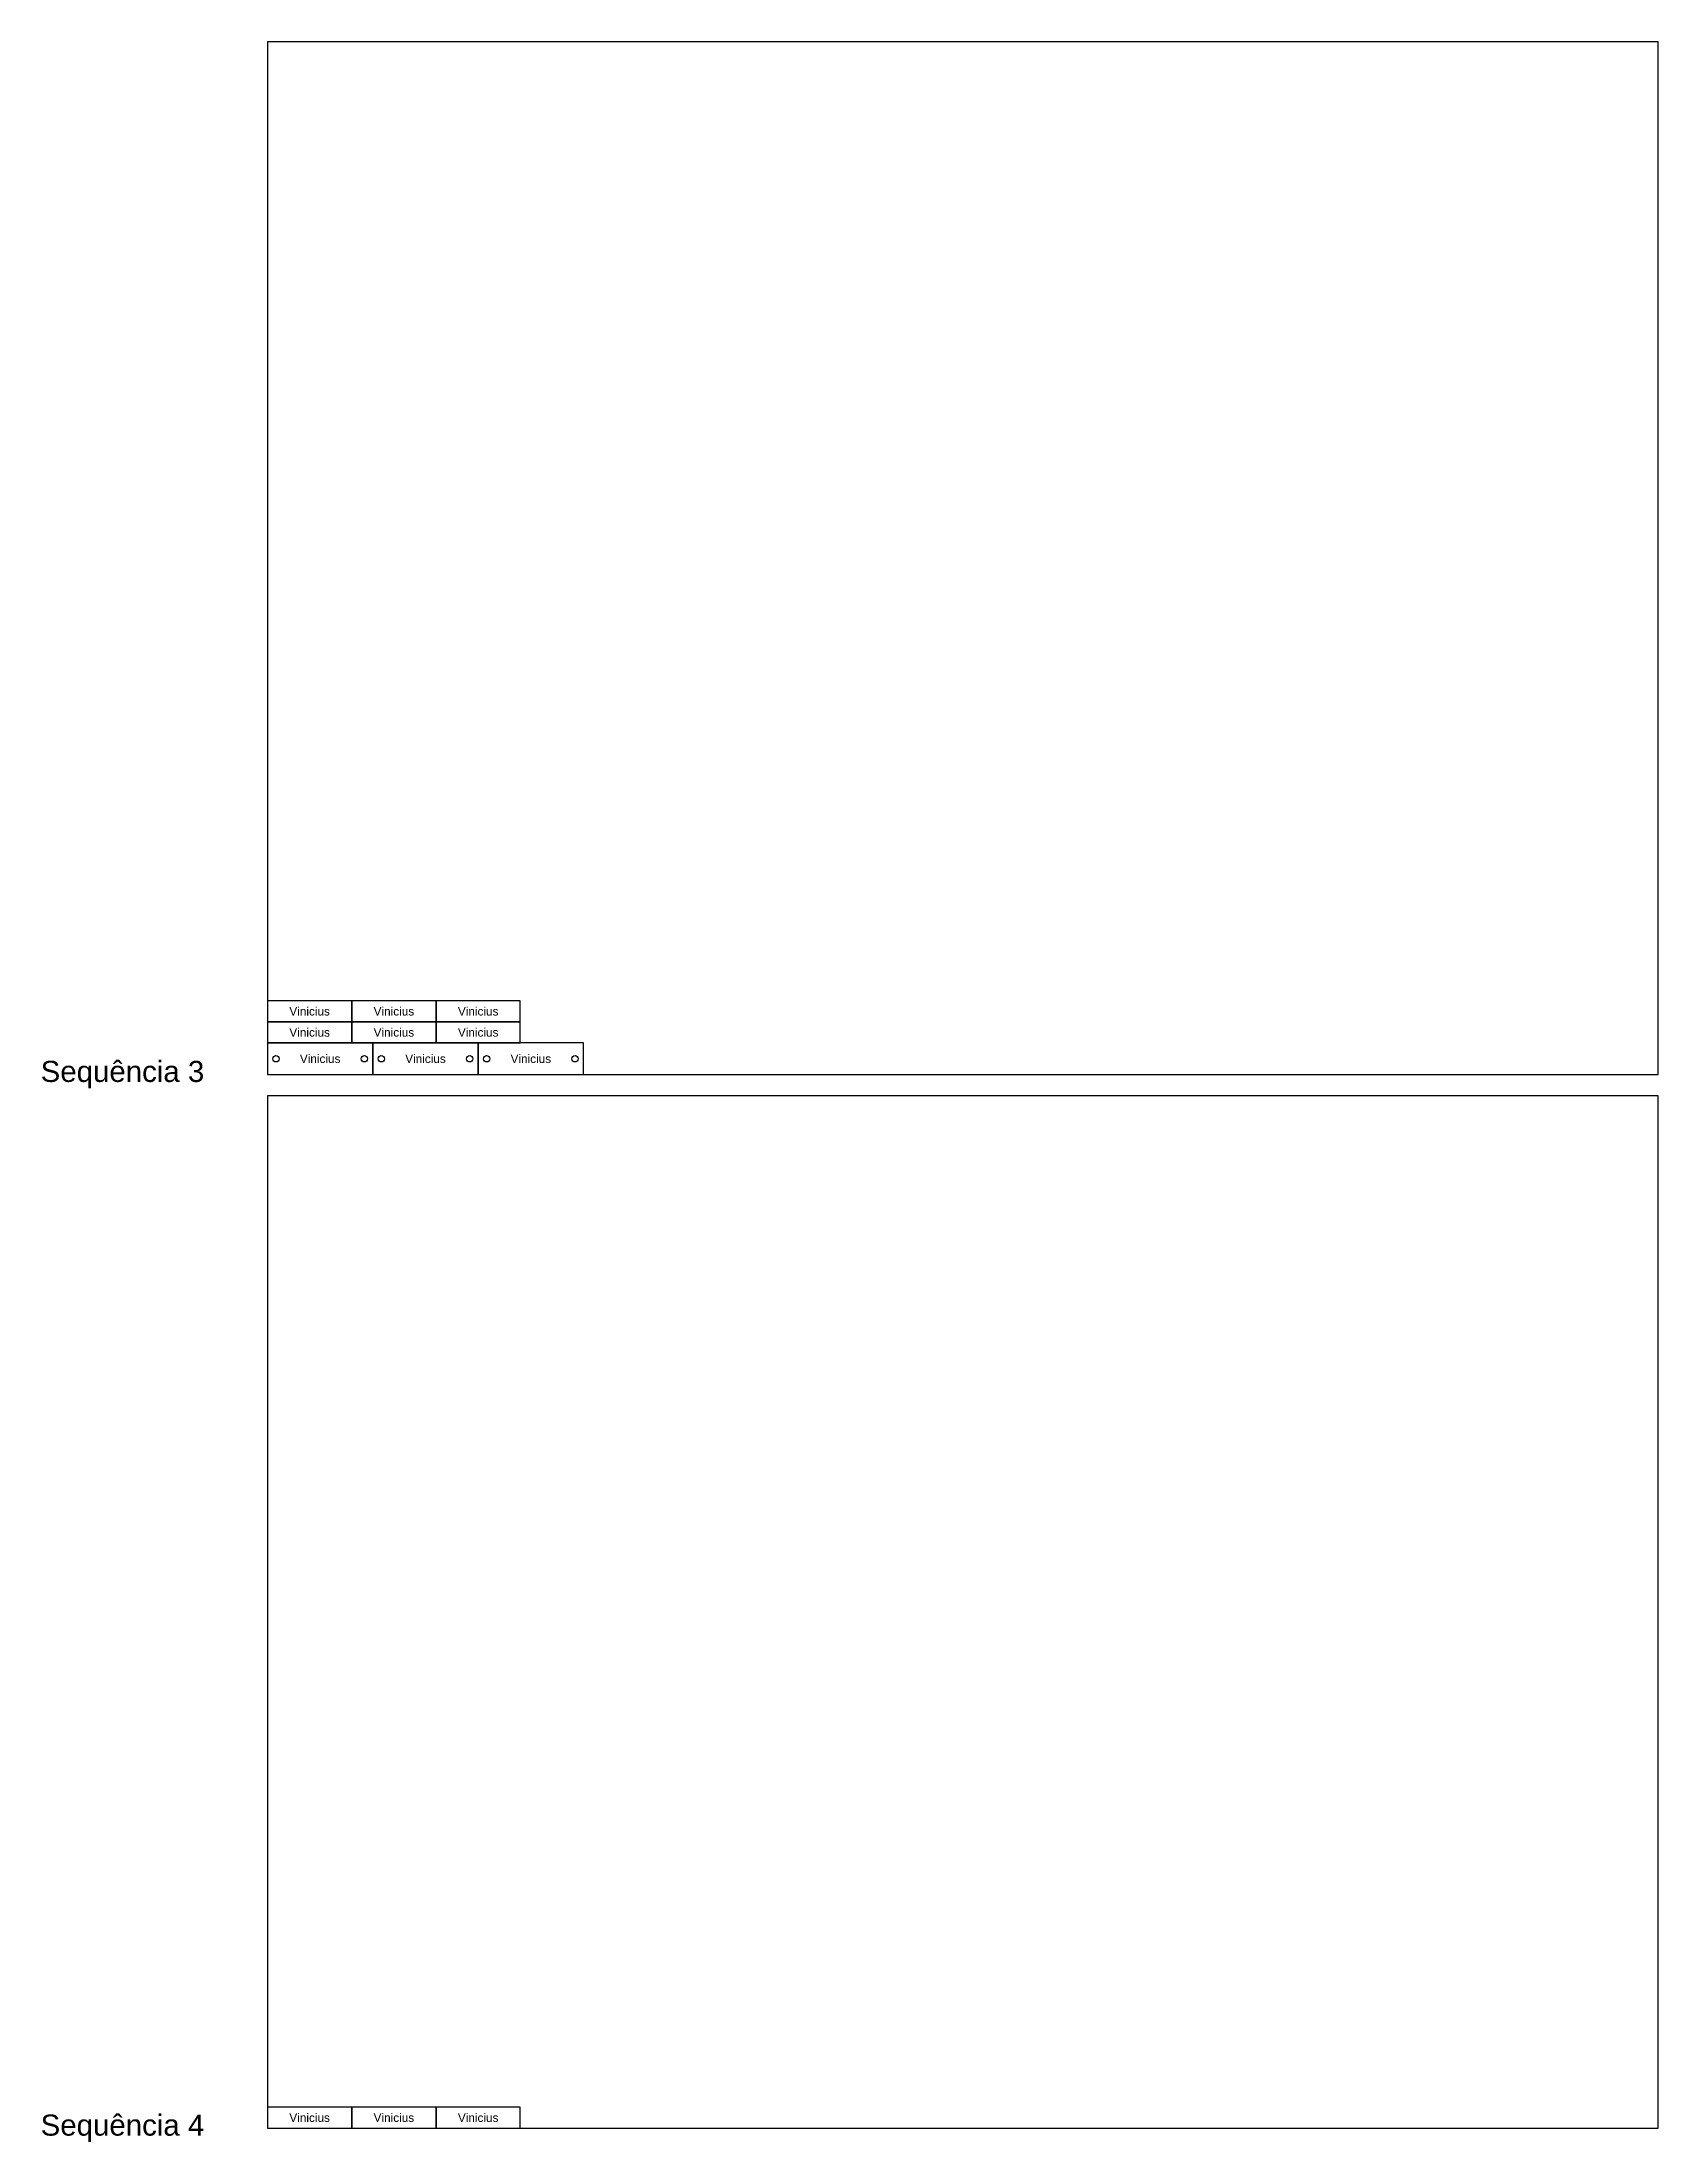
# Model space of a CAD drawing. Header units: metres. Extents: x -107 to 660, y -2007 to 490.
# Drawn here: x -107 to 660, y -2007 to -1010 of the extents above; entities that cross this region are included whole.
import ezdxf

# ---------------------------------------------------------------- set-up
doc = ezdxf.new("R2010")
doc.units = ezdxf.units.M
doc.styles.add('Arial', font='arial.ttf')

msp = doc.modelspace()

# ---------------------------------------------------------------- texts
at = {"color": 0, "char_height": 4, "attachment_point": 5, "style": 'Arial'}
for insert in [(20, -1470), (60, -1470), (100, -1470), (20, -1480), (60, -1480), (100, -1480), (25, -1492.5), (75, -1492.5), (125, -1492.5), (20, -1995), (60, -1995), (100, -1995)]:
    msp.add_mtext('Vinicius', dxfattribs=dict(at, insert=insert))
at = {"color": 7, "char_height": 10, "attachment_point": 6, "style": 'Arial'}
for s, insert in [('Sequência 3', (-30, -1500)), ('Sequência 4', (-30, -2000))]:
    msp.add_mtext(s, dxfattribs=dict(at, insert=insert))

# ---------------------------------------------------------------- linework, layer by layer
at = {"color": 1}
for points in [[(0, -1500), (660, -1500), (660, -1010), (0, -1010), (0, -1500)], [(0, -2000), (660, -2000), (660, -1510), (0, -1510), (0, -2000)]]:
    msp.add_lwpolyline(points, close=True, dxfattribs=at)
at = {"color": 5}
for points in [[(0, -1475), (40, -1475), (40, -1465), (0, -1465), (0, -1475)], [(40, -1475), (80, -1475), (80, -1465), (40, -1465), (40, -1475)], [(80, -1475), (120, -1475), (120, -1465), (80, -1465), (80, -1475)], [(0, -1485), (40, -1485), (40, -1475), (0, -1475), (0, -1485)], [(40, -1485), (80, -1485), (80, -1475), (40, -1475), (40, -1485)], [(80, -1485), (120, -1485), (120, -1475), (80, -1475), (80, -1485)], [(0, -1500), (50, -1500), (50, -1485), (0, -1485), (0, -1500)], [(50, -1500), (100, -1500), (100, -1485), (50, -1485), (50, -1500)], [(100, -1500), (150, -1500), (150, -1485), (100, -1485), (100, -1500)], [(0, -2000), (40, -2000), (40, -1990), (0, -1990), (0, -2000)], [(40, -2000), (80, -2000), (80, -1990), (40, -1990), (40, -2000)], [(80, -2000), (120, -2000), (120, -1990), (80, -1990), (80, -2000)]]:
    msp.add_lwpolyline(points, close=True, dxfattribs=at)
at = {"color": 1}
for centre in [(4, -1492.5), (46, -1492.5), (54, -1492.5), (96, -1492.5), (104, -1492.5), (146, -1492.5)]:
    msp.add_circle(centre, 1.5, dxfattribs=at)

msp.set_redraw_order([(e.dxf.handle, doc.entitydb.next_handle()) for e in msp.query("TEXT MTEXT ATTDEF DIMENSION ARC_DIMENSION")])  # texts and dimensions are drawn at this point

doc.saveas('drawing.dxf')
